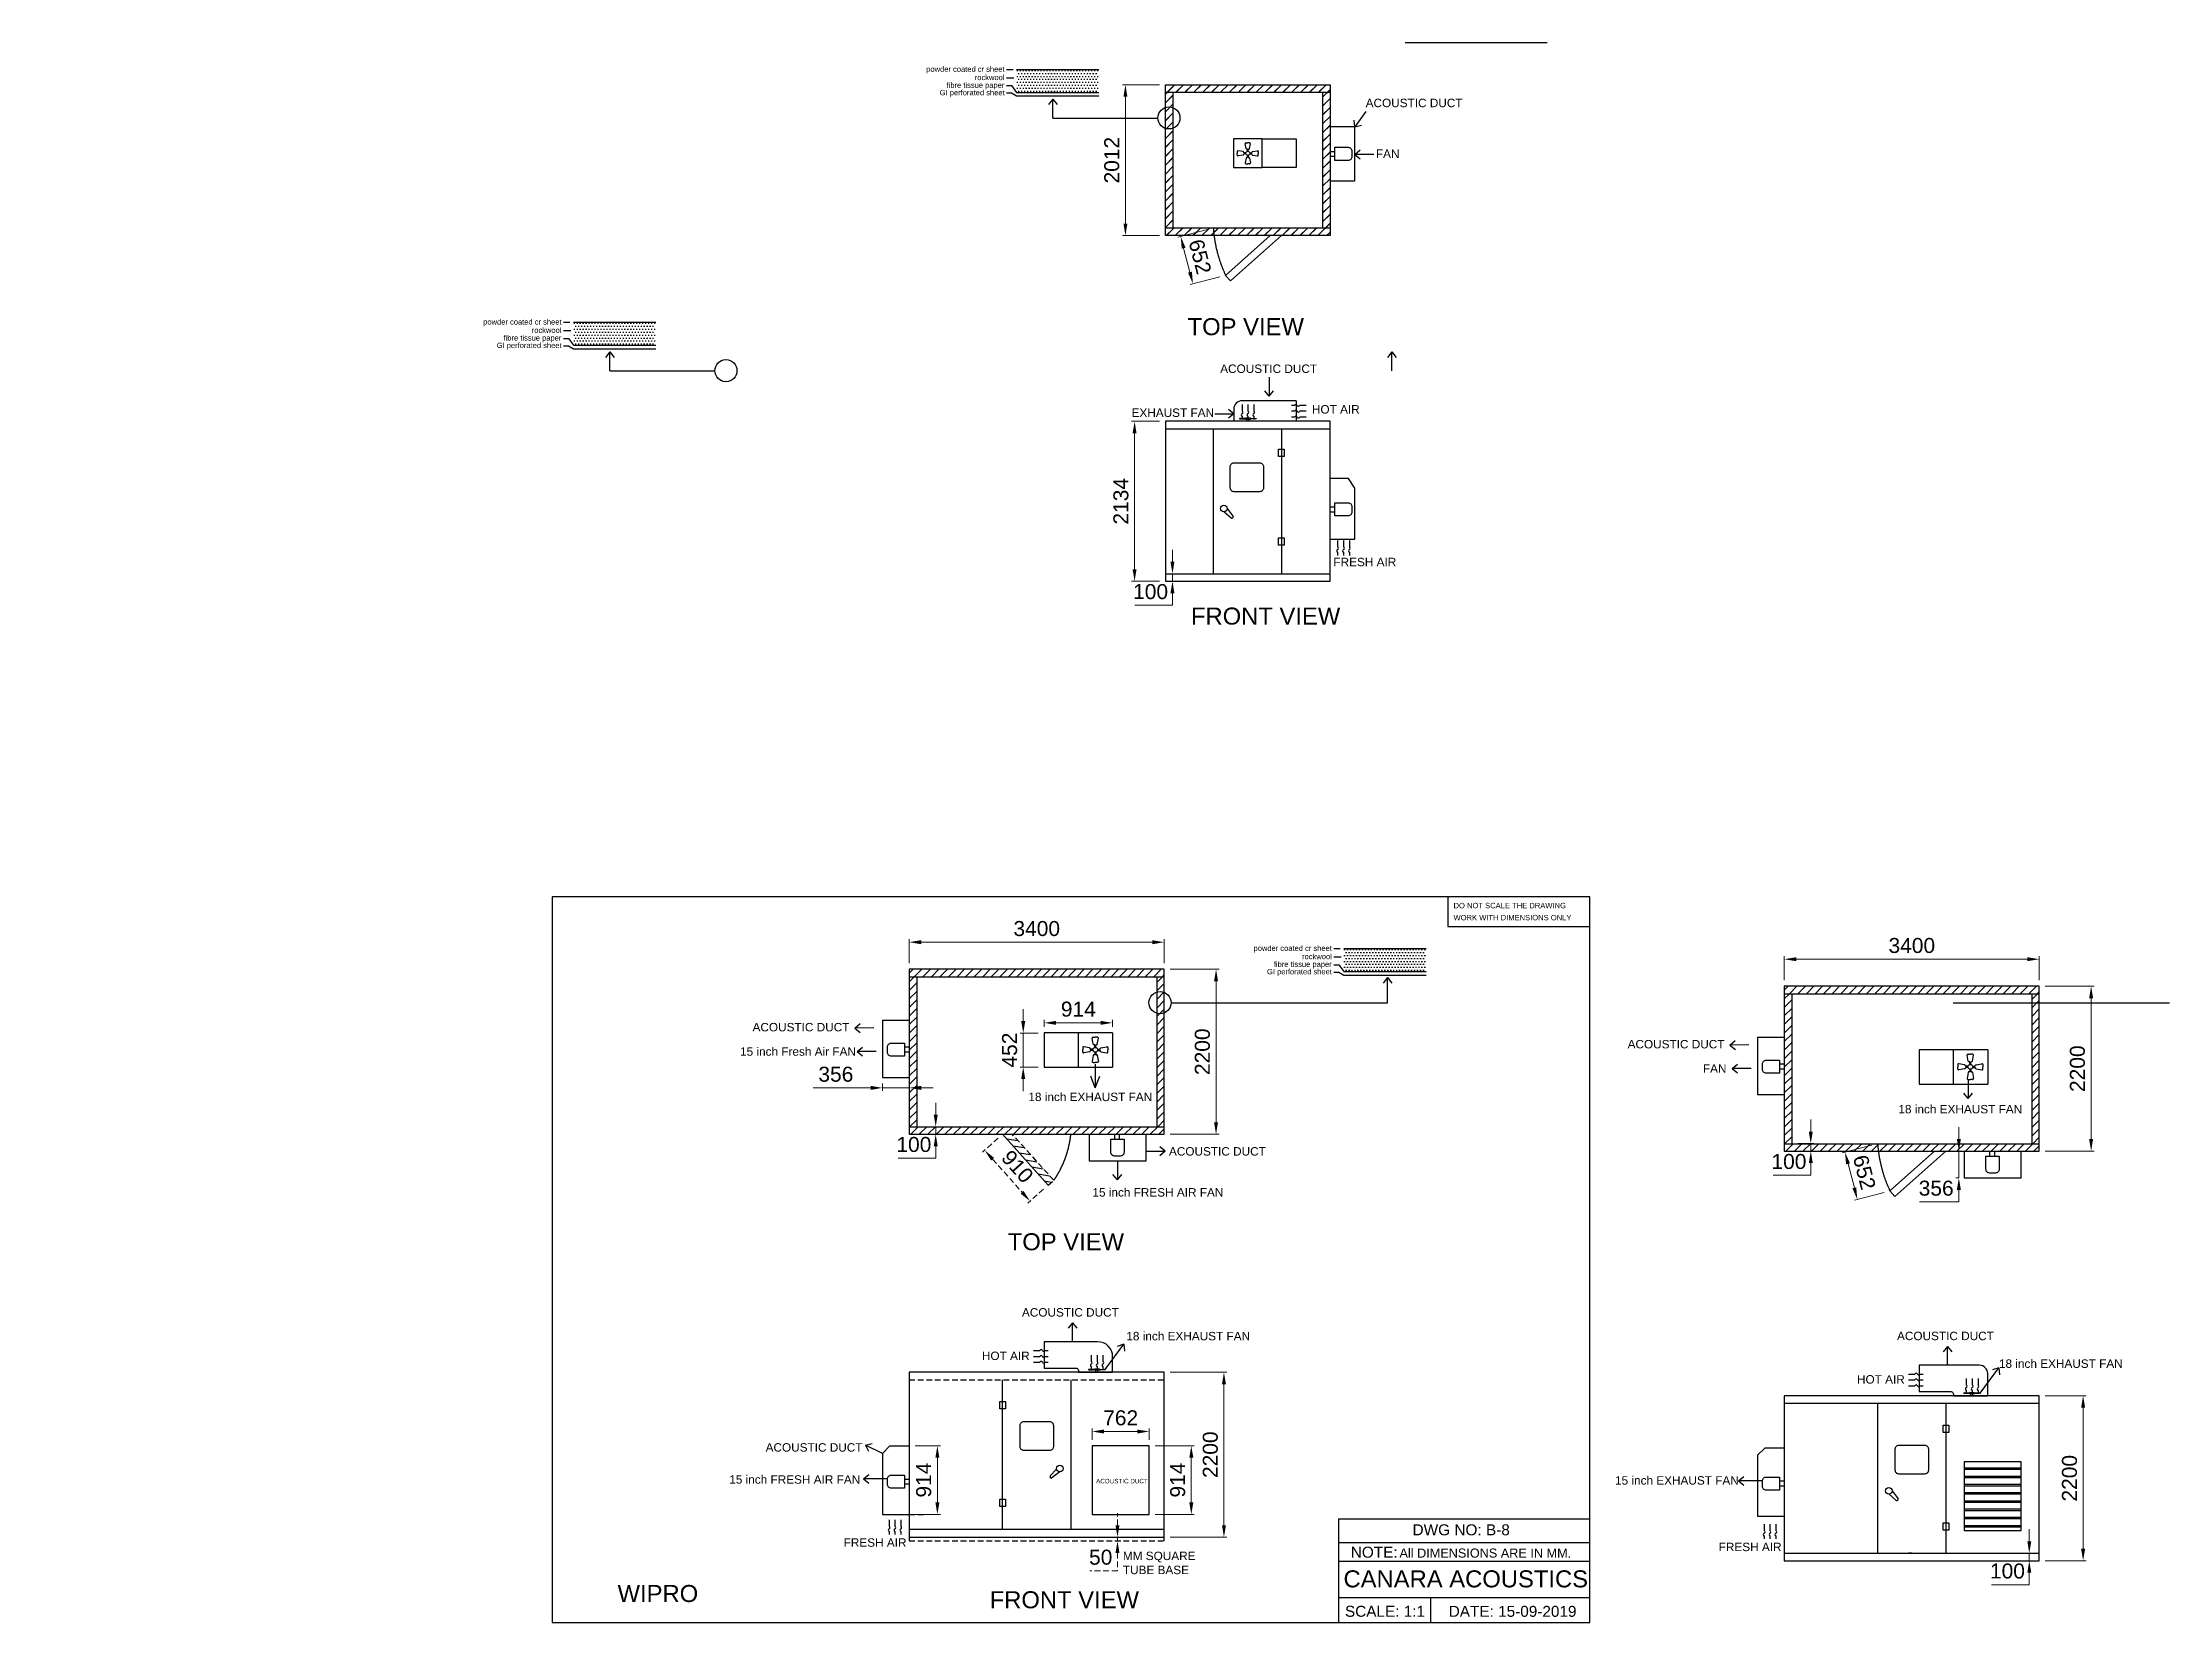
# Model space of a CAD drawing. Header units: millimetres. Extents: x -110 to 28247, y -10640 to 10434.
import ezdxf

# ---------------------------------------------------------------- set-up
doc = ezdxf.new("R2010")
doc.units = ezdxf.units.MM
doc.linetypes.add('DASHEDX2', pattern=[38.1, 25.4, -12.7])
doc.layers.add('M-HVAC-EXHA', color=6, linetype='Continuous')
doc.layers.add('text', color=3, linetype='Continuous')
doc.styles.get("Standard").update_dxf_attribs({"font": 'Arial.ttf'})
doc.dimstyles.new('ISO-25', dxfattribs={"dimscale": 80, "dimtxt": 2.5, "dimasz": 2, "dimexe": 0.5, "dimexo": 1, "dimgap": 1, "dimtad": 3, "dimtoh": 1, "dimdec": 0, "dimdsep": 46, "dimtxsty": 'Standard', "dimcen": 1, "dimclrd": 1, "dimclre": 1, "dimclrt": 5, "dimadec": 5, "dimazin": 0, "dimtfac": 1, "dimtdec": 0, "dimtmove": 0, "dimatfit": 3, "dimfxl": 1, "dimlwd": 0, "dimlwe": 0, "dimarcsym": 0})
pattern_1 = [(45, (-11666.84, 226.825), (-57.02463, 57.02463), [])]

msp = doc.modelspace()

# ---------------------------------------------------------------- texts
at = {"color": 8}
for s, height, p in [('powder coated cr sheet', 71.948, (11671.9, 10043.1)), ('rockwool', 71.95, (12319, 9932.4)), ('GI perforated sheet', 71.948, (11851.3, 9730.3)), ('fibre tissue paper', 71.948, (11943.1, 9829.5)), ('powder coated cr sheet', 71.948, (5765.2, 6671.9)), ('fibre tissue paper', 71.948, (6036.4, 6458.4)), ('rockwool', 71.95, (6412.3, 6561.2)), ('GI perforated sheet', 71.948, (5944.6, 6359.2)), ('powder coated cr sheet', 71.948, (16035.5, -1681.9)), ('GI perforated sheet', 71.948, (16214.9, -1994.6)), ('fibre tissue paper', 71.948, (16306.7, -1895.4)), ('rockwool', 71.95, (16682.6, -1792.6))]:
    msp.add_text(s, height=height, dxfattribs=at).set_placement(p)
for s, height, p in [('ACOUSTIC DUCT', 112.45, (17530.7, 9571.8)), ('FAN', 112.45, (17667.2, 8894.9)), ('TOP VIEW', 227.08, (15156.6, 6530.6)), ('ACOUSTIC DUCT', 112.45, (15591.4, 6026.9)), ('EXHAUST FAN', 112.45, (14409.8, 5440.2)), ('HOT AIR', 112.45, (16814.1, 5485)), ('FRESH AIR', 112.45, (17100.8, 3449.2)), ('FRONT VIEW', 227.08, (15201.5, 2670.3)), ('ACOUSTIC DUCT', 112.45, (9356.3, -2755.4)), ('15 inch Fresh Air FAN', 112.45, (9189.7, -3080.3)), ('ACOUSTIC DUCT', 112.45, (21023.1, -2982.3)), ('FAN', 112.45, (22026.7, -3307.1)), ('18 inch EXHAUST FAN', 112.45, (13033.9, -3685.3)), ('18 inch EXHAUST FAN', 112.45, (24633.5, -3849.1)), ('ACOUSTIC DUCT', 112.45, (14908.1, -4412)), ('15 inch FRESH AIR FAN', 112.45, (13887.4, -4959)), ('TOP VIEW', 227.08, (12758.7, -5674.9)), ('ACOUSTIC DUCT', 112.45, (12948.1, -6559.6)), ('18 inch EXHAUST FAN', 112.45, (14339.8, -6876.1)), ('ACOUSTIC DUCT', 112.45, (24614.9, -6873.9)), ('HOT AIR', 112.45, (12414.3, -7139.1)), ('HOT AIR', 112.45, (24081.1, -7453.4)), ('18 inch EXHAUST FAN', 112.45, (25974, -7243.3)), ('ACOUSTIC DUCT', 112.45, (9530.7, -8361)), ('15 inch FRESH AIR FAN', 112.45, (9045.7, -8788.7)), ('ACOUSTIC DUCT', 60, (13936.7, -8783.8)), ('15 inch EXHAUST FAN', 112.45, (20855.4, -8801)), ('DWG NO: B-8', 146.655, (18155.6, -9477.1)), ('FRESH AIR', 112.45, (10570.8, -9629.7)), ('NOTE:', 146.66, (17331.6, -9775.1)), ('FRESH AIR', 112.45, (22237.7, -9688.2)), ('All DIMENSIONS ARE IN MM.', 120.879, (17981.5, -9774.2)), ('WIPRO', 227.08, (7556.9, -10366.4)), ('CANARA ACOUSTICS', 227.079, (17235.1, -10171.4)), ('FRONT VIEW', 227.08, (12517.6, -10450.1)), ('SCALE: 1:1', 146.19, (17254.9, -10563.4)), ('DATE: 15-09-2019', 146.186, (18638.5, -10564.1))]:
    msp.add_text(s, height=height).set_placement(p)
at = {"linetype": 'DASHEDX2', "insert": (14293.6, -9695), "char_height": 112.45, "width": 1254.714, "attachment_point": 1}
msp.add_mtext('MM SQUARE TUBE BASE', dxfattribs=at)
at = {"layer": 'text', "color": 5}
for s, p in [('DO NOT SCALE THE DRAWING', (18702.1, -1113.5)), ('WORK WITH DIMENSIONS ONLY', (18702.1, -1274.2))]:
    msp.add_text(s, height=72.34, dxfattribs=at).set_placement(p)

# ---------------------------------------------------------------- blocks, each defined once
blk = doc.blocks.new('Return Air -1')
for p, q in [((128, 0), (0, 0)), ((613, 0), (348, 0))]:
    blk.add_line(p, q)
blk.add_lwpolyline([(613, 0, 0, 98.8, 0), (391, 0, 0, 0, 0), (388, 0, 0, 0, 0)], format="xyseb")
for centre, start, end in [((183, -22), 21.98003, 158.01997), ((293, 22), 201.98003, 338.01997)]:
    blk.add_arc(centre, 59.1, start, end)
blk = doc.blocks.new('*D34')
at = {"color": 1, "lineweight": 0, "transparency": 16777216}
for p, q in [((24279, -4274), (23883, -4377)), ((24046, -4843), (23962, -4521)), ((24444, -4904), (24047, -5008))]:
    blk.add_line(p, q, dxfattribs=at)
at = {"color": 1, "transparency": 16777216}
for points in [[(23988, -4515), (23936, -4528), (23922, -4367)], [(24071, -4836), (24020, -4849), (24086, -4997)]]:
    blk.add_solid(points, dxfattribs=at)
at = {"layer": 'Defpoints', "color": 0, "transparency": 16777216}
for p in [(24357, -4253), (23922, -4367), (24521, -4884)]:
    blk.add_point(p, dxfattribs=at)
at = {"color": 5, "transparency": 16777216, "insert": (24179, -4636), "char_height": 200, "attachment_point": 5, "rotation": 284.5829}
blk.add_mtext('652', dxfattribs=at)
blk = doc.blocks.new('*D35')
at = {"color": 1, "lineweight": 0, "transparency": 16777216}
for p, q in [((26592, -7616), (27136, -7616)), ((27096, -9656), (27096, -7776)), ((26592, -9816), (27136, -9816))]:
    blk.add_line(p, q, dxfattribs=at)
at = {"color": 1, "transparency": 16777216}
for points in [[(27069, -7776), (27123, -7776), (27096, -7616)], [(27069, -9656), (27123, -9656), (27096, -9816)]]:
    blk.add_solid(points, dxfattribs=at)
at = {"layer": 'Defpoints', "color": 0, "transparency": 16777216}
for p in [(26512, -7616), (27096, -7616), (26512, -9816)]:
    blk.add_point(p, dxfattribs=at)
at = {"color": 5, "transparency": 16777216, "insert": (26915, -8716), "char_height": 200, "attachment_point": 5, "rotation": 90}
blk.add_mtext('2200', dxfattribs=at)
blk = doc.blocks.new('*D36')
at = {"color": 1, "lineweight": 0, "transparency": 16777216}
for p, q in [((26378, -9556), (26378, -9396)), ((26432, -9716), (26338, -9716)), ((26432, -9816), (26338, -9816)), ((26378, -9716), (26378, -9816)), ((26378, -10136), (25875, -10136)), ((26378, -9976), (26378, -10136))]:
    blk.add_line(p, q, dxfattribs=at)
at = {"color": 1, "transparency": 16777216}
for points in [[(26352, -9556), (26405, -9556), (26378, -9716)], [(26352, -9976), (26405, -9976), (26378, -9816)]]:
    blk.add_solid(points, dxfattribs=at)
at = {"layer": 'Defpoints', "color": 0, "transparency": 16777216}
for p in [(26378, -9816), (26512, -9716), (26512, -9816)]:
    blk.add_point(p, dxfattribs=at)
at = {"color": 5, "transparency": 16777216, "insert": (26087, -9954), "char_height": 200, "attachment_point": 5}
blk.add_mtext('100', dxfattribs=at)
blk = doc.blocks.new('*D37')
at = {"color": 1, "lineweight": 0, "transparency": 16777216}
for p, q in [((26592, -2153), (27243, -2153)), ((27203, -4193), (27203, -2313)), ((26592, -4353), (27243, -4353))]:
    blk.add_line(p, q, dxfattribs=at)
at = {"color": 1, "transparency": 16777216}
for points in [[(27176, -2313), (27229, -2313), (27203, -2153)], [(27176, -4193), (27229, -4193), (27203, -4353)]]:
    blk.add_solid(points, dxfattribs=at)
at = {"layer": 'Defpoints', "color": 0, "transparency": 16777216}
for p in [(26512, -2153), (27203, -2153), (26512, -4353)]:
    blk.add_point(p, dxfattribs=at)
at = {"color": 5, "transparency": 16777216, "insert": (27021, -3253), "char_height": 200, "attachment_point": 5, "rotation": 90}
blk.add_mtext('2200', dxfattribs=at)
blk = doc.blocks.new('*U38')
for p, q in [((-381, 12), (381, 12)), ((381, -12), (-381, -12))]:
    blk.add_line(p, q)
blk = doc.blocks.new('*U39')
at = {"color": 0, "linetype": 'ByBlock', "lineweight": -2, "transparency": 16777216}
for p in [(0, 769), (0, 659), (0, 549), (0, 439), (0, 329), (0, 220), (0, 110), (0, 0)]:
    blk.add_blockref('*U38', p, dxfattribs=at)
blk = doc.blocks.new('*U46')
for p, q in [((-27, -8), (-41, 70)), ((-29, 84), (0, 84)), ((29, 84), (0, 84)), ((27, -8), (41, 70)), ((-7, -18), (-16, -18)), ((-7, -52), (-7, -18)), ((0, -84), (0, -84)), ((0, -84), (0, -84)), ((0, -84), (0, -84)), ((0, -84), (0, -84)), ((0, -84), (0, -84)), ((0, -84), (0, -84)), ((0, -84), (0, -84)), ((0, -84), (0, -84)), ((7, -52), (7, -18)), ((7, -18), (16, -18))]:
    blk.add_line(p, q)
for centre, start, end in [((-29, 72), 90, 189.7231), ((29, 72), 350.2769, 90), ((-16, -6), 189.7231, 270), ((16, -6), 270, 350.2769)]:
    blk.add_arc(centre, 12, start, end)
blk = doc.blocks.new('*U48')
at = {"color": 0, "linetype": 'ByBlock', "lineweight": -2, "transparency": 16777216}
for p, rotation in [((35123, -6548), 90), ((35291, -6548), 270), ((35207, -6632), 180)]:
    blk.add_blockref('*U46', p, dxfattribs=dict(at, rotation=rotation))
blk.add_blockref('*U46', (35207, -6464), dxfattribs=at)
blk = doc.blocks.new('*D54')
at = {"color": 1, "lineweight": 0, "transparency": 16777216}
for p, q in [((23112, -2073), (23112, -1753)), ((23272, -1793), (26352, -1793)), ((26512, -2073), (26512, -1753))]:
    blk.add_line(p, q, dxfattribs=at)
at = {"color": 1, "transparency": 16777216}
for points in [[(23272, -1766), (23272, -1819), (23112, -1793)], [(26352, -1766), (26352, -1819), (26512, -1793)]]:
    blk.add_solid(points, dxfattribs=at)
at = {"layer": 'Defpoints', "color": 0, "transparency": 16777216}
for p in [(26512, -1793), (23112, -2153), (26512, -2153)]:
    blk.add_point(p, dxfattribs=at)
at = {"color": 5, "transparency": 16777216, "insert": (24812, -1611), "char_height": 200, "attachment_point": 5}
blk.add_mtext('3400', dxfattribs=at)
blk = doc.blocks.new('*D64')
at = {"color": 1, "lineweight": 0, "transparency": 16777216}
for p, q in [((23465, -4093), (23465, -3933)), ((23292, -4253), (23505, -4253)), ((23465, -4253), (23465, -4353)), ((23292, -4353), (23505, -4353)), ((23465, -4513), (23465, -4673)), ((23465, -4673), (22962, -4673))]:
    blk.add_line(p, q, dxfattribs=at)
at = {"color": 1, "transparency": 16777216}
for points in [[(23439, -4093), (23492, -4093), (23465, -4253)], [(23439, -4513), (23492, -4513), (23465, -4353)]]:
    blk.add_solid(points, dxfattribs=at)
at = {"layer": 'Defpoints', "color": 0, "transparency": 16777216}
for p in [(23212, -4253), (23212, -4353), (23465, -4353)]:
    blk.add_point(p, dxfattribs=at)
at = {"color": 5, "transparency": 16777216, "insert": (23174, -4492), "char_height": 200, "attachment_point": 5}
blk.add_mtext('100', dxfattribs=at)
blk = doc.blocks.new('*D67')
at = {"color": 1, "lineweight": 0, "transparency": 16777216}
for p, q in [((25439, -4193), (25439, -4033)), ((25430, -4353), (25399, -4353)), ((25439, -4353), (25439, -4709)), ((25430, -4709), (25399, -4709)), ((25439, -5029), (24915, -5029)), ((25439, -4869), (25439, -5029))]:
    blk.add_line(p, q, dxfattribs=at)
at = {"color": 1, "transparency": 16777216}
for points in [[(25413, -4193), (25466, -4193), (25439, -4353)], [(25413, -4869), (25466, -4869), (25439, -4709)]]:
    blk.add_solid(points, dxfattribs=at)
at = {"layer": 'Defpoints', "color": 0, "transparency": 16777216}
for p in [(25510, -4353), (25439, -4709), (25510, -4709)]:
    blk.add_point(p, dxfattribs=at)
at = {"color": 5, "transparency": 16777216, "insert": (25137, -4848), "char_height": 200, "attachment_point": 5}
blk.add_mtext('356', dxfattribs=at)
blk = doc.blocks.new('*U76')
for p, q in [((-23, -7), (-34, 58)), ((-24, 70), (0, 70)), ((24, 70), (0, 70)), ((23, -7), (34, 58)), ((-6, -15), (-13, -15)), ((-6, -43), (-6, -15)), ((0, -70), (0, -70)), ((0, -70), (0, -70)), ((0, -70), (0, -70)), ((0, -70), (0, -70)), ((0, -70), (0, -70)), ((0, -70), (0, -70)), ((0, -70), (0, -70)), ((0, -70), (0, -70)), ((6, -43), (6, -15)), ((6, -15), (13, -15))]:
    blk.add_line(p, q)
for centre, start, end in [((-24, 60), 90, 189.7231), ((24, 60), 350.2769, 90), ((-13, -5), 189.7231, 270), ((13, -5), 270, 350.2769)]:
    blk.add_arc(centre, 10, start, end)
blk = doc.blocks.new('*U78')
at = {"color": 0, "linetype": 'ByBlock', "lineweight": -2, "transparency": 16777216}
blk.add_blockref('*U76', (29339, -5387), dxfattribs=at)
for p, rotation in [((29269, -5457), 90), ((29339, -5527), 180), ((29409, -5457), 270)]:
    blk.add_blockref('*U76', p, dxfattribs=dict(at, rotation=rotation))
blk = doc.blocks.new('*D80')
at = {"color": 1, "lineweight": 0, "transparency": 16777216}
for p, q in [((14781, 5382), (14410, 5382)), ((14450, 3408), (14450, 5222)), ((14781, 3248), (14410, 3248))]:
    blk.add_line(p, q, dxfattribs=at)
at = {"color": 1, "transparency": 16777216}
for points in [[(14423, 5222), (14476, 5222), (14450, 5382)], [(14423, 3408), (14476, 3408), (14450, 3248)]]:
    blk.add_solid(points, dxfattribs=at)
at = {"layer": 'Defpoints', "color": 0, "transparency": 16777216}
for p in [(14450, 5382), (14861, 5382), (14861, 3248)]:
    blk.add_point(p, dxfattribs=at)
at = {"color": 5, "transparency": 16777216, "insert": (14268, 4315), "char_height": 200, "attachment_point": 5, "rotation": 90}
blk.add_mtext('2134', dxfattribs=at)
blk = doc.blocks.new('*D81')
at = {"color": 1, "lineweight": 0, "transparency": 16777216}
for p, q in [((14955, 3508), (14955, 3668)), ((14984, 3248), (14915, 3248)), ((14941, 3348), (14995, 3348)), ((14955, 3348), (14955, 3248)), ((14955, 2928), (14452, 2928)), ((14955, 3088), (14955, 2928))]:
    blk.add_line(p, q, dxfattribs=at)
at = {"color": 1, "transparency": 16777216}
for points in [[(14928, 3508), (14981, 3508), (14955, 3348)], [(14928, 3088), (14981, 3088), (14955, 3248)]]:
    blk.add_solid(points, dxfattribs=at)
at = {"layer": 'Defpoints', "color": 0, "transparency": 16777216}
for p in [(14861, 3348), (14955, 3248), (15064, 3248)]:
    blk.add_point(p, dxfattribs=at)
at = {"color": 5, "transparency": 16777216, "insert": (14663, 3109), "char_height": 200, "attachment_point": 5}
blk.add_mtext('100', dxfattribs=at)
blk = doc.blocks.new('*D82')
at = {"color": 1, "lineweight": 0, "transparency": 16777216}
for p, q in [((14781, 9871), (14288, 9871)), ((14328, 8019), (14328, 9711)), ((14781, 7859), (14288, 7859))]:
    blk.add_line(p, q, dxfattribs=at)
at = {"color": 1, "transparency": 16777216}
for points in [[(14301, 9711), (14354, 9711), (14328, 9871)], [(14301, 8019), (14354, 8019), (14328, 7859)]]:
    blk.add_solid(points, dxfattribs=at)
at = {"layer": 'Defpoints', "color": 0, "transparency": 16777216}
for p in [(14328, 9871), (14861, 9871), (14861, 7859)]:
    blk.add_point(p, dxfattribs=at)
at = {"color": 5, "transparency": 16777216, "insert": (14146, 8865), "char_height": 200, "attachment_point": 5, "rotation": 90}
blk.add_mtext('2012', dxfattribs=at)
blk = doc.blocks.new('*D79')
at = {"color": 1, "lineweight": 0, "transparency": 16777216}
for p, q in [((15422, 7939), (15025, 7836)), ((15188, 7370), (15104, 7691)), ((15586, 7309), (15189, 7205))]:
    blk.add_line(p, q, dxfattribs=at)
at = {"color": 1, "transparency": 16777216}
for points in [[(15130, 7698), (15079, 7685), (15064, 7846)], [(15214, 7377), (15162, 7364), (15228, 7215)]]:
    blk.add_solid(points, dxfattribs=at)
at = {"layer": 'Defpoints', "color": 0, "transparency": 16777216}
for p in [(15499, 7959), (15064, 7846), (15663, 7329)]:
    blk.add_point(p, dxfattribs=at)
at = {"color": 5, "transparency": 16777216, "insert": (15322, 7577), "char_height": 200, "attachment_point": 5, "rotation": 284.5829}
blk.add_mtext('652', dxfattribs=at)
blk = doc.blocks.new('*D105')
at = {"color": 1, "lineweight": 0, "transparency": 16777216}
for p, q in [((14925, -7302), (15681, -7302)), ((15641, -9342), (15641, -7462)), ((14925, -9502), (15681, -9502))]:
    blk.add_line(p, q, dxfattribs=at)
at = {"color": 1, "transparency": 16777216}
for points in [[(15615, -7462), (15668, -7462), (15641, -7302)], [(15615, -9342), (15668, -9342), (15641, -9502)]]:
    blk.add_solid(points, dxfattribs=at)
at = {"layer": 'Defpoints', "color": 0, "transparency": 16777216}
for p in [(14845, -7302), (15641, -7302), (14845, -9502)]:
    blk.add_point(p, dxfattribs=at)
at = {"color": 5, "transparency": 16777216, "insert": (15460, -8402), "char_height": 200, "attachment_point": 5, "rotation": 90}
blk.add_mtext('2200', dxfattribs=at)
blk = doc.blocks.new('*D107')
at = {"color": 1, "lineweight": 0, "transparency": 16777216}
for p, q in [((14925, -1927), (15576, -1927)), ((15536, -3967), (15536, -2087)), ((14925, -4127), (15576, -4127))]:
    blk.add_line(p, q, dxfattribs=at)
at = {"color": 1, "transparency": 16777216}
for points in [[(15509, -2087), (15562, -2087), (15536, -1927)], [(15509, -3967), (15562, -3967), (15536, -4127)]]:
    blk.add_solid(points, dxfattribs=at)
at = {"layer": 'Defpoints', "color": 0, "transparency": 16777216}
for p in [(14845, -1927), (15536, -1927), (14845, -4127)]:
    blk.add_point(p, dxfattribs=at)
at = {"color": 5, "transparency": 16777216, "insert": (15354, -3027), "char_height": 200, "attachment_point": 5, "rotation": 90}
blk.add_mtext('2200', dxfattribs=at)
blk = doc.blocks.new('*U99')
for p, q in [((-27, -8), (-41, 70)), ((-29, 84), (0, 84)), ((29, 84), (0, 84)), ((27, -8), (41, 70)), ((-7, -18), (-16, -18)), ((-7, -52), (-7, -18)), ((0, -84), (0, -84)), ((0, -84), (0, -84)), ((0, -84), (0, -84)), ((0, -84), (0, -84)), ((0, -84), (0, -84)), ((0, -84), (0, -84)), ((0, -84), (0, -84)), ((0, -84), (0, -84)), ((7, -52), (7, -18)), ((7, -18), (16, -18))]:
    blk.add_line(p, q)
for centre, start, end in [((-29, 72), 90, 189.7231), ((29, 72), 350.2769, 90), ((-16, -6), 189.7231, 270), ((16, -6), 270, 350.2769)]:
    blk.add_arc(centre, 12, start, end)
blk = doc.blocks.new('*U100')
at = {"color": 0, "linetype": 'ByBlock', "lineweight": -2, "transparency": 16777216}
for p, rotation in [((35123, -6548), 90), ((35291, -6548), 270), ((35207, -6632), 180)]:
    blk.add_blockref('*U99', p, dxfattribs=dict(at, rotation=rotation))
blk.add_blockref('*U99', (35207, -6464), dxfattribs=at)
blk = doc.blocks.new('*D101')
at = {"color": 1, "lineweight": 0, "transparency": 16777216}
for p, q in [((11445, -1847), (11445, -1526)), ((11605, -1566), (14685, -1566)), ((14845, -1847), (14845, -1526))]:
    blk.add_line(p, q, dxfattribs=at)
at = {"color": 1, "transparency": 16777216}
for points in [[(11605, -1539), (11605, -1593), (11445, -1566)], [(14685, -1539), (14685, -1593), (14845, -1566)]]:
    blk.add_solid(points, dxfattribs=at)
at = {"layer": 'Defpoints', "color": 0, "transparency": 16777216}
for p in [(14845, -1566), (11445, -1927), (14845, -1927)]:
    blk.add_point(p, dxfattribs=at)
at = {"color": 5, "transparency": 16777216, "insert": (13145, -1385), "char_height": 200, "attachment_point": 5}
blk.add_mtext('3400', dxfattribs=at)
blk = doc.blocks.new('*D102')
at = {"color": 1, "lineweight": 0, "transparency": 16777216}
for p, q in [((11798, -3867), (11798, -3707)), ((11625, -4027), (11838, -4027)), ((11625, -4127), (11838, -4127)), ((11798, -4027), (11798, -4127)), ((11798, -4447), (11296, -4447)), ((11798, -4287), (11798, -4447))]:
    blk.add_line(p, q, dxfattribs=at)
at = {"color": 1, "transparency": 16777216}
for points in [[(11772, -3867), (11825, -3867), (11798, -4027)], [(11772, -4287), (11825, -4287), (11798, -4127)]]:
    blk.add_solid(points, dxfattribs=at)
at = {"layer": 'Defpoints', "color": 0, "transparency": 16777216}
for p in [(11545, -4027), (11545, -4127), (11798, -4127)]:
    blk.add_point(p, dxfattribs=at)
at = {"color": 5, "transparency": 16777216, "insert": (11507, -4265), "char_height": 200, "attachment_point": 5}
blk.add_mtext('100', dxfattribs=at)
blk = doc.blocks.new('*D114')
at = {"color": 1, "lineweight": 0, "transparency": 16777216}
for p, q in [((13243, -2694), (13243, -2602)), ((13403, -2642), (13997, -2642)), ((14157, -2694), (14157, -2602))]:
    blk.add_line(p, q, dxfattribs=at)
at = {"color": 1, "transparency": 16777216}
for points in [[(13403, -2615), (13403, -2668), (13243, -2642)], [(13997, -2615), (13997, -2668), (14157, -2642)]]:
    blk.add_solid(points, dxfattribs=at)
at = {"layer": 'Defpoints', "color": 0, "transparency": 16777216}
for p in [(13243, -2774), (14157, -2642), (14157, -2774)]:
    blk.add_point(p, dxfattribs=at)
at = {"color": 5, "transparency": 16777216, "insert": (13700, -2460), "char_height": 200, "attachment_point": 5}
blk.add_mtext('914', dxfattribs=at)
blk = doc.blocks.new('*D118')
at = {"color": 1, "lineweight": 0, "transparency": 16777216}
for p, q in [((13883, -8203), (13883, -8052)), ((14043, -8092), (14485, -8092)), ((14645, -8203), (14645, -8052))]:
    blk.add_line(p, q, dxfattribs=at)
at = {"color": 1, "transparency": 16777216}
for points in [[(14043, -8066), (14043, -8119), (13883, -8092)], [(14485, -8066), (14485, -8119), (14645, -8092)]]:
    blk.add_solid(points, dxfattribs=at)
at = {"layer": 'Defpoints', "color": 0, "transparency": 16777216}
for p in [(14645, -8092), (13883, -8283), (14645, -8283)]:
    blk.add_point(p, dxfattribs=at)
at = {"color": 5, "transparency": 16777216, "insert": (14264, -7911), "char_height": 200, "attachment_point": 5}
blk.add_mtext('762', dxfattribs=at)
blk = doc.blocks.new('*D119')
at = {"color": 1, "lineweight": 0, "transparency": 16777216}
for p, q in [((14725, -8283), (15246, -8283)), ((15206, -9038), (15206, -8443)), ((14725, -9198), (15246, -9198))]:
    blk.add_line(p, q, dxfattribs=at)
at = {"color": 1, "transparency": 16777216}
for points in [[(15179, -8443), (15233, -8443), (15206, -8283)], [(15179, -9038), (15233, -9038), (15206, -9198)]]:
    blk.add_solid(points, dxfattribs=at)
at = {"layer": 'Defpoints', "color": 0, "transparency": 16777216}
for p in [(14645, -8283), (15206, -8283), (14645, -9198)]:
    blk.add_point(p, dxfattribs=at)
at = {"color": 5, "transparency": 16777216, "insert": (15025, -8740), "char_height": 200, "attachment_point": 5, "rotation": 90}
blk.add_mtext('914', dxfattribs=at)
blk = doc.blocks.new('*D124')
at = {"color": 1, "lineweight": 0, "transparency": 16777216}
for p, q in [((10929, -3509), (10165, -3509)), ((11089, -3449), (11089, -3549)), ((11445, -3509), (11089, -3509)), ((11445, -3449), (11445, -3549)), ((11605, -3509), (11765, -3509))]:
    blk.add_line(p, q, dxfattribs=at)
at = {"color": 1, "transparency": 16777216}
for points in [[(10929, -3482), (10929, -3536), (11089, -3509)], [(11605, -3482), (11605, -3536), (11445, -3509)]]:
    blk.add_solid(points, dxfattribs=at)
at = {"layer": 'Defpoints', "color": 0, "transparency": 16777216}
for p in [(11089, -3369), (11445, -3369), (11089, -3509)]:
    blk.add_point(p, dxfattribs=at)
at = {"color": 5, "transparency": 16777216, "insert": (10467, -3328), "char_height": 200, "attachment_point": 5}
blk.add_mtext('356', dxfattribs=at)
blk = doc.blocks.new('*D125')
at = {"color": 1, "lineweight": 0, "transparency": 16777216}
for p, q in [((11525, -8283), (11860, -8283)), ((11820, -9038), (11820, -8443)), ((11525, -9198), (11860, -9198))]:
    blk.add_line(p, q, dxfattribs=at)
at = {"color": 1, "transparency": 16777216}
for points in [[(11794, -8443), (11847, -8443), (11820, -8283)], [(11794, -9038), (11847, -9038), (11820, -9198)]]:
    blk.add_solid(points, dxfattribs=at)
at = {"layer": 'Defpoints', "color": 0, "transparency": 16777216}
for p in [(11445, -8283), (11820, -8283), (11445, -9198)]:
    blk.add_point(p, dxfattribs=at)
at = {"color": 5, "transparency": 16777216, "insert": (11639, -8740), "char_height": 200, "attachment_point": 5, "rotation": 90}
blk.add_mtext('914', dxfattribs=at)
blk = doc.blocks.new('*D131')
at = {"color": 1, "lineweight": 0, "transparency": 16777216}
for p, q in [((12965, -2619), (12965, -2459)), ((13164, -2779), (12925, -2779)), ((12965, -3231), (12965, -2779)), ((13164, -3231), (12925, -3231)), ((12965, -3391), (12965, -3551))]:
    blk.add_line(p, q, dxfattribs=at)
at = {"color": 1, "transparency": 16777216}
for points in [[(12938, -2619), (12992, -2619), (12965, -2779)], [(12938, -3391), (12992, -3391), (12965, -3231)]]:
    blk.add_solid(points, dxfattribs=at)
at = {"layer": 'Defpoints', "color": 0, "transparency": 16777216}
for p in [(12965, -2779), (13244, -2779), (13244, -3231)]:
    blk.add_point(p, dxfattribs=at)
at = {"color": 5, "transparency": 16777216, "insert": (12784, -3005), "char_height": 200, "attachment_point": 5, "rotation": 90}
blk.add_mtext('452', dxfattribs=at)
blk = doc.blocks.new('*D139')
at = {"color": 1, "linetype": 'DASHEDX2', "lineweight": 0, "ltscale": 3, "transparency": 16777216}
for p, q in [((12630, -4180), (12420, -4367)), ((12557, -4460), (12949, -4900)), ((13236, -4859), (13026, -5046))]:
    blk.add_line(p, q, dxfattribs=at)
at = {"color": 1, "linetype": 'DASHEDX2', "ltscale": 3, "transparency": 16777216}
for points in [[(12576, -4442), (12537, -4478), (12450, -4340)], [(12969, -4883), (12929, -4918), (13056, -5020)]]:
    blk.add_solid(points, dxfattribs=at)
at = {"layer": 'Defpoints', "color": 0, "linetype": 'DASHEDX2', "ltscale": 3, "transparency": 16777216}
for p in [(12690, -4127), (13295, -4806), (13056, -5020)]:
    blk.add_point(p, dxfattribs=at)
at = {"color": 5, "linetype": 'DASHEDX2', "ltscale": 3, "transparency": 16777216, "insert": (12888, -4559), "char_height": 200, "attachment_point": 5, "rotation": 311.708}
blk.add_mtext('910', dxfattribs=at)
blk = doc.blocks.new('*D140')
at = {"color": 1, "linetype": 'DASHEDX2', "lineweight": 0, "ltscale": 3, "transparency": 16777216}
for p, q in [((14222, -9342), (14222, -9182)), ((14222, -9502), (14222, -9552)), ((14258, -9502), (14262, -9502)), ((14258, -9552), (14262, -9552)), ((14222, -9712), (14222, -9952)), ((14222, -9952), (13855, -9952))]:
    blk.add_line(p, q, dxfattribs=at)
at = {"color": 1, "linetype": 'DASHEDX2', "ltscale": 3, "transparency": 16777216}
for points in [[(14195, -9342), (14248, -9342), (14222, -9502)], [(14195, -9712), (14248, -9712), (14222, -9552)]]:
    blk.add_solid(points, dxfattribs=at)
at = {"layer": 'Defpoints', "color": 0, "linetype": 'DASHEDX2', "ltscale": 3, "transparency": 16777216}
for p in [(14178, -9502), (14178, -9552), (14222, -9502)]:
    blk.add_point(p, dxfattribs=at)
at = {"color": 5, "linetype": 'DASHEDX2', "ltscale": 3, "transparency": 16777216, "insert": (13998, -9770), "char_height": 200, "attachment_point": 5}
blk.add_mtext('50 ', dxfattribs=at)

# ---------------------------------------------------------------- dimensions: what is measured, and where the dimension line sits
for base, p1, p2, picture, middle in [((14327.8, 9871.4), (14860.6, 7859.4), (14860.6, 9871.4), '*D82', (14146.4, 8865.4)), ((14449.8, 5382.1), (14860.6, 3248.1), (14860.6, 5382.1), '*D80', (14268.5, 4315.1)), ((14954.5, 3248.1), (14860.6, 3348.1), (15064, 3248.1), '*D81', (14663.1, 3109.5)), ((15535.7, -1926.6), (14845, -4126.6), (14845, -1926.6), '*D107', (15354.3, -3026.6)), ((27202.5, -2153.5), (26511.9, -4353.5), (26511.9, -2153.5), '*D37', (27021.2, -3253.5)), ((11798.5, -4126.6), (11545, -4026.6), (11545, -4126.6), '*D102', (11507, -4265.3)), ((23465.3, -4353.5), (23211.9, -4253.5), (23211.9, -4353.5), '*D64', (23173.9, -4492.1)), ((25439.4, -4709.1), (25509.9, -4353.5), (25509.9, -4709.1), '*D67', (25137, -4847.7)), ((15641.2, -7301.6), (14845, -9501.6), (14845, -7301.6), '*D105', (15459.9, -8401.6)), ((27096, -7615.9), (26511.9, -9815.9), (26511.9, -7615.9), '*D35', (26914.6, -8715.9)), ((15206.1, -8283.2), (14645, -9197.6), (14645, -8283.2), '*D119', (15024.7, -8740.4)), ((26378.3, -9815.9), (26511.9, -9715.9), (26511.9, -9815.9), '*D36', (26086.8, -9954.5))]:
    dim = msp.add_linear_dim(base=base, p1=p1, p2=p2, angle=90, dimstyle='ISO-25')
    dim.commit()
    dim.dimension.update_dxf_attribs({"geometry": picture, "text_midpoint": middle})
for p1, p2, distance, picture, middle in [((15663.2, 7328.6), (15499.1, 7959.4), 449.5, '*D79', (15321.7, 7576.5)), ((13242.8, -2773.5), (14157.2, -2773.5), 131.7, '*D114', (13700, -2460.4)), ((24521, -4884.3), (24356.9, -4253.5), 449.5, '*D34', (24179.4, -4636.4)), ((11445, -9197.6), (11445, -8283.2), -375.2, '*D125', (11638.8, -8740.4))]:
    dim = msp.add_aligned_dim(p1=p1, p2=p2, distance=distance, dimstyle='ISO-25')
    dim.commit()
    dim.dimension.update_dxf_attribs({"geometry": picture, "text_midpoint": middle})
for base, p1, p2, picture, middle in [((14845, -1565.9), (11445, -1926.6), (14845, -1926.6), '*D101', (13145, -1384.5)), ((26511.9, -1792.7), (23111.9, -2153.5), (26511.9, -2153.5), '*D54', (24811.9, -1611.4)), ((11089.4, -3509.1), (11445, -3369.1), (11089.4, -3369.1), '*D124', (10467, -3327.7)), ((14645, -8092.3), (13883, -8283.2), (14645, -8283.2), '*D118', (14264, -7911))]:
    dim = msp.add_linear_dim(base=base, p1=p1, p2=p2, dimstyle='ISO-25')
    dim.commit()
    dim.dimension.update_dxf_attribs({"geometry": picture, "text_midpoint": middle})
dim = msp.add_linear_dim(base=(12964.9, -2779), p1=(13243.8, -3230.7), p2=(13243.8, -2779), angle=90, dimstyle='ISO-25')
dim.commit()
dim.dimension.update_dxf_attribs({"geometry": '*D131', "text_midpoint": (12964.9, -3004.9), "dimtype": 161})
at = {"linetype": 'DASHEDX2', "ltscale": 3}
dim = msp.add_aligned_dim(p1=(12690, -4126.6), p2=(13295.5, -4806), distance=-321.3, dimstyle='ISO-25', dxfattribs=at)
dim.commit()
dim.dimension.update_dxf_attribs({"geometry": '*D139', "text_midpoint": (12888.2, -4559.5)})
dim = msp.add_linear_dim(base=(14221.6, -9501.6), p1=(14177.5, -9551.6), p2=(14177.5, -9501.6), angle=90, text='50 ', dimstyle='ISO-25', dxfattribs=at)
dim.commit()
dim.dimension.update_dxf_attribs({"geometry": '*D140', "text_midpoint": (13998.4, -9951.6), "dimtype": 160})

# ---------------------------------------------------------------- hatches: boundary and pattern name
h = msp.add_hatch()
h.set_pattern_fill('DOTS', color=256, scale=25, style=0)
h.set_pattern_definition([(0, (10821.87, 8713.003), (19.84375, 39.6875), [0, -39.6875])])
h.paths.add_polyline_path([(12874.2, 9769.3), (13974.2, 9769.3), (13974.2, 10073.8), (12874.2, 10073.8)])
at = {"true_color": 0x939598}
h = msp.add_hatch(dxfattribs=at)
h.set_pattern_fill('JIS_LC_20', color=252, scale=4.2)
h.set_pattern_definition([(45, (-11309.07, 13990.67), (-59.39697, 59.39697), []), (45, (-11307.39, 13990.67), (-59.39697, 59.39697), [])])
h.paths.add_polyline_path([(17055.6, 9771.4), (17055.6, 9871.4), (14860.6, 9871.4), (14860.6, 9771.4), (14960.6, 9771.4)])
h.paths.add_polyline_path([(17055.6, 9771.4), (16955.6, 9771.4), (16955.6, 7959.4), (17055.6, 7959.4)])
h.paths.add_polyline_path([(17055.6, 7859.4), (17055.6, 7959.4), (14860.6, 7959.4), (14860.6, 7859.4)])
h.paths.add_polyline_path([(14860.6, 7959.4), (14960.6, 7959.4), (14960.6, 9771.4), (14860.6, 9771.4)])
h = msp.add_hatch()
h.set_pattern_fill('DOTS', color=256, scale=25, style=0)
h.set_pattern_definition([(0, (4915.17, 5341.86), (19.84375, 39.6875), [0, -39.6875])])
h.paths.add_polyline_path([(6967.5, 6398.1), (8067.5, 6398.1), (8067.5, 6702.7), (6967.5, 6702.7)])
h = msp.add_hatch()
h.set_pattern_fill('DOTS', color=256, scale=25, style=0)
h.set_pattern_definition([(0, (15185.48, -3011.985), (19.84375, 39.6875), [0, -39.6875])])
h.paths.add_polyline_path([(17237.8, -1955.7), (18337.8, -1955.7), (18337.8, -1651.2), (17237.8, -1651.2)])
h = msp.add_hatch(dxfattribs=at)
h.set_pattern_fill('ANSI31', color=252, scale=25.4)
h.set_pattern_definition(pattern_1)
h.paths.add_polyline_path([(14845, -1926.6), (11445, -1926.6), (11445, -2026.6), (14845, -2026.6)])
h = msp.add_hatch(dxfattribs=at)
h.set_pattern_fill('ANSI31', color=252, scale=25.4)
h.set_pattern_definition(pattern_1)
h.paths.add_polyline_path([(14845, -4026.6), (12690, -4026.6, 0.0142615), (12699.7, -4126.6), (14845, -4126.6)])
h.paths.add_polyline_path([(12690, -4026.6), (11445, -4026.6), (11445, -4126.6), (12699.7, -4126.6, -0.0142615)])
h.paths.add_polyline_path([(11545, -2026.6), (11445, -2026.6), (11445, -4026.6), (11545, -4026.6)])
h = msp.add_hatch(dxfattribs=at)
h.set_pattern_fill('ANSI31', color=252, scale=25.4)
h.set_pattern_definition(pattern_1)
h.paths.add_polyline_path([(14845, -2026.6), (14745, -2026.6), (14745, -4026.6), (14845, -4026.6)])
h = msp.add_hatch(dxfattribs=at)
h.set_pattern_fill('ANSI31', color=252, scale=25.4)
h.paths.add_polyline_path([(26511.9, -2153.5), (23111.9, -2153.5), (23111.9, -2253.5), (26511.9, -2253.5)])
h = msp.add_hatch(dxfattribs=at)
h.set_pattern_fill('ANSI31', color=252, scale=25.4)
h.paths.add_polyline_path([(26511.9, -4253.5), (24356.9, -4253.5, 0.0142615), (24366.6, -4353.5), (26511.9, -4353.5)])
h.paths.add_polyline_path([(24356.9, -4253.5), (23111.9, -4253.5), (23111.9, -4353.5), (24366.6, -4353.5, -0.0142615)])
h.paths.add_polyline_path([(23211.9, -2253.5), (23111.9, -2253.5), (23111.9, -4253.5), (23211.9, -4253.5)])
h = msp.add_hatch(dxfattribs=at)
h.set_pattern_fill('ANSI31', color=252, scale=25.4)
h.paths.add_polyline_path([(26511.9, -2253.5), (26411.9, -2253.5), (26411.9, -4253.5), (26511.9, -4253.5)])
at = {"linetype": 'DASHEDX2', "ltscale": 3, "true_color": 0x939598}
h = msp.add_hatch(dxfattribs=at)
h.set_pattern_fill('ANSI31', color=252, scale=25, angle=306)
h.paths.add_polyline_path([(13295.5, -4806), (13372.3, -4742), (12817.9, -4126.6), (12690, -4126.6)])

# ---------------------------------------------------------------- linework, layer by layer
at = {"color": 5}
for p, q in [((18056.8, 10434.1), (19949.4, 10434.1)), ((18626.3, -959.1), (18626.3, -1356.1)), ((18626.3, -1356.1), (20519, -1356.1))]:
    msp.add_line(p, q, dxfattribs=at)
at = {"color": 8}
for p, q in [((12740.5, 10073.8), (12828.8, 10073.8)), ((12740.5, 9963.9), (12839.8, 9963.9)), ((12740.5, 9858.7), (12808.2, 9858.7)), ((12740.5, 9761.5), (12808.2, 9761.5)), ((12808.2, 9858.7), (12874.2, 9769.3)), ((12808.2, 9761.5), (12874.2, 9721.3)), ((13360.3, 9677.3), (13302.1, 9605.6)), ((13360.3, 9424.3), (13360.3, 9677.3)), ((13360.3, 9677.3), (13418.5, 9605.6)), ((13360.3, 9424.3), (14759.7, 9424.3)), ((17385.2, 9307.4), (17378.8, 9399.5)), ((17530.7, 9514.3), (17385.2, 9307.4)), ((17385.2, 9307.4), (17474, 9332.6)), ((17385.2, 8942.3), (17456.9, 9000.5)), ((17638.2, 8942.3), (17385.2, 8942.3)), ((17385.2, 8942.3), (17456.9, 8884.1)), ((6833.8, 6702.7), (6922.1, 6702.7)), ((6833.8, 6592.8), (6933.1, 6592.8)), ((6833.8, 6487.5), (6901.5, 6487.5)), ((6833.8, 6390.3), (6901.5, 6390.3)), ((6901.5, 6487.5), (6967.5, 6398.1)), ((6901.5, 6390.3), (6967.5, 6350.1)), ((7453.6, 6306.2), (7395.4, 6234.4)), ((7453.6, 6053.1), (7453.6, 6306.2)), ((7453.6, 6306.2), (7511.8, 6234.4)), ((17879.5, 6306.2), (17821.3, 6234.4)), ((17879.5, 6053.1), (17879.5, 6306.2)), ((17879.5, 6306.2), (17937.7, 6234.4)), ((7453.6, 6053.1), (8853, 6053.1)), ((16243.9, 5969.9), (16243.9, 5716.9)), ((16243.9, 5716.9), (16185.7, 5788.6)), ((16243.9, 5716.9), (16302.1, 5788.6)), ((15519.8, 5482), (15772.8, 5482)), ((15772.8, 5482), (15701.1, 5540.2)), ((15772.8, 5482), (15701.1, 5423.8)), ((17104.1, -1651.2), (17192.4, -1651.2)), ((17104.1, -1761.1), (17203.4, -1761.1)), ((17104.1, -1866.3), (17171.8, -1866.3)), ((17104.1, -1963.5), (17171.8, -1963.5)), ((17171.8, -1866.3), (17237.8, -1955.7)), ((17171.8, -1963.5), (17237.8, -2003.7)), ((17821.3, -2038.5), (17763.1, -2110.2)), ((17821.3, -2373.2), (17821.3, -2038.5)), ((17821.3, -2038.5), (17879.5, -2110.2)), ((14937.3, -2373.2), (17821.3, -2373.2)), ((25363.3, -2373.2), (28247.2, -2373.2)), ((10720.5, -2711.8), (10791.3, -2652.4)), ((10973.5, -2707.7), (10720.5, -2711.8)), ((10720.5, -2711.8), (10793.2, -2768.8)), ((10749.5, -3023.2), (10821.2, -2965)), ((11002.5, -3023.2), (10749.5, -3023.2)), ((10749.5, -3023.2), (10821.2, -3081.4)), ((22387.4, -2938.6), (22458.1, -2879.2)), ((22640.3, -2934.5), (22387.4, -2938.6)), ((22387.4, -2938.6), (22460, -2995.6)), ((13926, -3509.1), (13867.8, -3351.2)), ((13926, -3194), (13926, -3509.1)), ((13926, -3509.1), (13984.2, -3351.2)), ((22416.3, -3250), (22488, -3191.8)), ((22669.3, -3250), (22416.3, -3250)), ((22416.3, -3250), (22488, -3308.3)), ((25563.9, -3396.7), (25563.9, -3649.7)), ((25563.9, -3649.7), (25505.7, -3578)), ((25563.9, -3649.7), (25622.1, -3578)), ((14220.1, -4482.2), (14220.1, -4735.3)), ((14605.1, -4355), (14858.1, -4355)), ((14858.1, -4355), (14786.4, -4296.8)), ((14858.1, -4355), (14786.4, -4413.2)), ((14220.1, -4735.3), (14161.9, -4663.5)), ((14220.1, -4735.3), (14278.3, -4663.5)), ((13622.6, -6642.2), (13564.4, -6713.9)), ((13622.6, -6895.2), (13622.6, -6642.2)), ((13622.6, -6642.2), (13680.8, -6713.9)), ((14056.7, -7264.5), (14307.1, -6929.1)), ((14307.1, -6929.1), (14219.1, -6957)), ((14307.1, -6929.1), (14316.3, -7021)), ((25289.4, -6956.5), (25231.2, -7028.2)), ((25289.4, -7209.5), (25289.4, -6956.5)), ((25289.4, -6956.5), (25347.6, -7028.2)), ((25723.6, -7578.8), (25974, -7243.3)), ((25974, -7243.3), (25885.9, -7271.2)), ((25974, -7243.3), (25983.2, -7335.2)), ((10862.1, -8272.8), (10952.1, -8252)), ((11089.4, -8383.9), (10862.1, -8272.8)), ((10862.1, -8272.8), (10901, -8356.6)), ((10833.8, -8724.7), (10905.5, -8666.5)), ((11154, -8724.7), (10833.8, -8724.7)), ((10833.8, -8724.7), (10905.5, -8782.9)), ((22500.6, -8749.6), (22572.3, -8691.4)), ((22820.8, -8749.6), (22500.6, -8749.6)), ((22500.6, -8749.6), (22572.3, -8807.8))]:
    msp.add_line(p, q, dxfattribs=at)
for p, q in [((12874.2, 10073.8), (13974.2, 10073.8)), ((12874.2, 9769.3), (13974.2, 9769.3)), ((12874.2, 9721.3), (13974.2, 9721.3)), ((14860.6, 9871.4), (17055.6, 9871.4)), ((14860.6, 7859.4), (14860.6, 9871.4)), ((14860.6, 9771.4), (17055.6, 9771.4)), ((14860.6, 9771.4), (14960.6, 9771.4)), ((14960.6, 9771.4), (14960.6, 7959.4)), ((16955.6, 9771.4), (16955.6, 7959.4)), ((17055.6, 9871.4), (17055.6, 7859.4)), ((15767.6, 9147.4), (15767.6, 8766.4)), ((16148.6, 9147.4), (15767.6, 9147.4)), ((16148.6, 8766.4), (16148.6, 9147.4)), ((16148.6, 9147.4), (16606, 9147.4)), ((16606, 9147.4), (16606, 8766.4)), ((17385.2, 9307.4), (17055.6, 9307.4)), ((17385.2, 8588.5), (17385.2, 9307.4)), ((17120.2, 8976.9), (17055.6, 8976.9)), ((17120.2, 8912.6), (17055.6, 8912.6)), ((15767.6, 8766.4), (16148.6, 8766.4)), ((16606, 8766.4), (16148.6, 8766.4)), ((17055.6, 8588.5), (17385.2, 8588.5)), ((17055.6, 7959.4), (14860.6, 7959.4)), ((17055.6, 7859.4), (14860.6, 7859.4)), ((16258.8, 7859.4), (15663.2, 7328.6)), ((16409.1, 7859.4), (15729.7, 7254)), ((15729.7, 7254), (15663.2, 7328.6)), ((6967.5, 6702.7), (8067.5, 6702.7)), ((6967.5, 6398.1), (8067.5, 6398.1)), ((6967.5, 6350.1), (8067.5, 6350.1)), ((15772.8, 5545.5), (15772.8, 5382.1)), ((16606, 5655.5), (15882.8, 5655.5)), ((15914.2, 5415.5), (15914.2, 5418.2)), ((15914.2, 5418.2), (15928, 5418.2)), ((15928, 5415.5), (15914.2, 5415.5)), ((15945.1, 5382.1), (15945.1, 5407.9)), ((15974.3, 5382.1), (15974.3, 5407.9)), ((16005.4, 5418.2), (15990.2, 5418.2)), ((15990.2, 5415.5), (16005.4, 5415.5)), ((16005.4, 5415.5), (16005.4, 5418.2)), ((16606, 5655.5), (16606, 5382.1)), ((14860.6, 5382.1), (14860.6, 3248.1)), ((17055.6, 5382.1), (14860.6, 5382.1)), ((14860.6, 5282.1), (17055.6, 5282.1)), ((15503.1, 3348.1), (15503.1, 5282.1)), ((15974.3, 5382.1), (15959.8, 5382.1)), ((16413.1, 3348.1), (16413.1, 5282.1)), ((17055.6, 3248.1), (17055.6, 5382.1)), ((17302.5, 4619.1), (17055.6, 4619.1)), ((17385.2, 4490.1), (17302.5, 4619.1)), ((17385.2, 3808.7), (17385.2, 4490.1)), ((15644.9, 4176.2), (15737.4, 4092.1)), ((15682.1, 4219.6), (15763.2, 4112.4)), ((15760.6, 4097.9), (15749.5, 4091)), ((17120.2, 4236.5), (17055.6, 4236.5)), ((17120.2, 4172.1), (17055.6, 4172.1)), ((17055.6, 3808.7), (17385.2, 3808.7)), ((14860.6, 3348.1), (17055.6, 3348.1)), ((14860.6, 3248.1), (17055.6, 3248.1)), ((15503.1, 3348.1), (16413.1, 3348.1)), ((17237.8, -1651.2), (18337.8, -1651.2)), ((14845, -1926.6), (11445, -1926.6)), ((11445, -1926.6), (11445, -4126.6)), ((14845, -4126.6), (14845, -1926.6)), ((17237.8, -1955.7), (18337.8, -1955.7)), ((11445, -2026.6), (14845, -2026.6)), ((11545, -2026.6), (11545, -4026.6)), ((14745, -2026.6), (14745, -4026.6)), ((17237.8, -2003.7), (18337.8, -2003.7)), ((26511.9, -2153.5), (23111.9, -2153.5)), ((23111.9, -2153.5), (23111.9, -4353.5)), ((23111.9, -2253.5), (26511.9, -2253.5)), ((23211.9, -2253.5), (23211.9, -4253.5)), ((26411.9, -2253.5), (26411.9, -4253.5)), ((26511.9, -4353.5), (26511.9, -2153.5)), ((11089.4, -2607.1), (11089.4, -3369.1)), ((11089.4, -2607.1), (11445, -2607.1)), ((13242.8, -2773.5), (13242.8, -3230.7)), ((14157.2, -2773.5), (13242.8, -2773.5)), ((13700, -3230.7), (13700, -2773.5)), ((14157.2, -2773.5), (14157.2, -3230.7)), ((22756.3, -2834), (22756.3, -3596)), ((22756.3, -2834), (23111.9, -2834)), ((11380.4, -2962.9), (11445, -2962.9)), ((11380.4, -3027.3), (11445, -3027.3)), ((24909.7, -3000.4), (24909.7, -3457.6)), ((25824.1, -3000.4), (24909.7, -3000.4)), ((25366.9, -3457.6), (25366.9, -3000.4)), ((25824.1, -3000.4), (25824.1, -3457.6)), ((11089.4, -3369.1), (11445, -3369.1)), ((13242.8, -3230.7), (14157.2, -3230.7)), ((23047.2, -3189.8), (23111.9, -3189.8)), ((23047.2, -3254.1), (23111.9, -3254.1)), ((22756.3, -3596), (23111.9, -3596)), ((24909.7, -3457.6), (25824.1, -3457.6)), ((11445, -4026.6), (14845, -4026.6)), ((11445, -4126.6), (14845, -4126.6)), ((12690, -4126.6), (13295.5, -4806)), ((13843.1, -4126.6), (13843.1, -4482.2)), ((14185.6, -4191.3), (14185.6, -4126.6)), ((14250, -4191.3), (14250, -4126.6)), ((14605.1, -4482.2), (14605.1, -4126.6)), ((23111.9, -4253.5), (26511.9, -4253.5)), ((13843.1, -4482.2), (14605.1, -4482.2)), ((23111.9, -4353.5), (26511.9, -4353.5)), ((25116.6, -4353.5), (24521, -4884.3)), ((25266.9, -4353.5), (24587.5, -4958.9)), ((25509.9, -4353.5), (25509.9, -4709.1)), ((25852.4, -4418.1), (25852.4, -4353.5)), ((25916.8, -4418.1), (25916.8, -4353.5)), ((26271.9, -4709.1), (26271.9, -4353.5)), ((25509.9, -4709.1), (26271.9, -4709.1)), ((24587.5, -4958.9), (24521, -4884.3)), ((13957.2, -6895.2), (13242.8, -6895.2)), ((13242.8, -6895.2), (13242.8, -7250.8)), ((14845, -7301.6), (11445, -7301.6)), ((11445, -7301.6), (11445, -9501.6)), ((13675, -7250.8), (13242.8, -7250.8)), ((13700, -7275.8), (13700, -7301.6)), ((13700, -7301.6), (14157.2, -7301.6)), ((13900, -7268.2), (13900, -7265.5)), ((13900, -7265.5), (13913.9, -7265.5)), ((13913.9, -7268.2), (13900, -7268.2)), ((13930.9, -7301.6), (13930.9, -7275.8)), ((13960.1, -7301.6), (13945.6, -7301.6)), ((13960.1, -7301.6), (13960.1, -7275.8)), ((13991.2, -7265.5), (13976, -7265.5)), ((13976, -7268.2), (13991.2, -7268.2)), ((13991.2, -7268.2), (13991.2, -7265.5)), ((14157.2, -7301.6), (14157.2, -7095.2)), ((14845, -9501.6), (14845, -7301.6)), ((25714.1, -7209.5), (24909.7, -7209.5)), ((24909.7, -7209.5), (24909.7, -7565.1)), ((25824.1, -7615.9), (25824.1, -7319.5)), ((12690, -9401.6), (12690, -7401.6)), ((13600, -7401.6), (13600, -9401.6)), ((26511.9, -7615.9), (23111.9, -7615.9)), ((23111.9, -7615.9), (23111.9, -9815.9)), ((25341.9, -7565.1), (24909.7, -7565.1)), ((25366.9, -7590.1), (25366.9, -7615.9)), ((25366.9, -7615.9), (25824.1, -7615.9)), ((25566.9, -7582.5), (25566.9, -7579.8)), ((25566.9, -7579.8), (25580.7, -7579.8)), ((25580.7, -7582.5), (25566.9, -7582.5)), ((25597.8, -7615.9), (25597.8, -7590.1)), ((25627, -7615.9), (25612.5, -7615.9)), ((25627, -7615.9), (25627, -7590.1)), ((25658.1, -7579.8), (25642.9, -7579.8)), ((25642.9, -7582.5), (25658.1, -7582.5)), ((25658.1, -7582.5), (25658.1, -7579.8)), ((26511.9, -9815.9), (26511.9, -7615.9)), ((23111.9, -7715.9), (26511.9, -7715.9)), ((24356.9, -9715.9), (24356.9, -7715.9)), ((25266.9, -7715.9), (25266.9, -9715.9)), ((11188.7, -8283.2), (11089.4, -8383.9)), ((11089.4, -8383.9), (11089.4, -9197.6)), ((11188.7, -8283.2), (11445, -8283.2)), ((13883, -8283.2), (13883, -9197.6)), ((14645, -8283.2), (13883, -8283.2)), ((14645, -9197.6), (14645, -8283.2)), ((22855.5, -8308.1), (22756.3, -8408.8)), ((22756.3, -8408.8), (22756.3, -9222.5)), ((22855.5, -8308.1), (23111.9, -8308.1)), ((25509.9, -8496.7), (25509.9, -9411.1)), ((26271.9, -8496.7), (25509.9, -8496.7)), ((26271.9, -9411.1), (26271.9, -8496.7)), ((11380.4, -8726.1), (11445, -8726.1)), ((11380.4, -8790.5), (11445, -8790.5)), ((13331.9, -8708.8), (13325, -8697.7)), ((13410.2, -8593.2), (13326, -8685.7)), ((13453.6, -8630.4), (13346.4, -8711.5)), ((23047.2, -8751), (23111.9, -8751)), ((23047.2, -8815.3), (23111.9, -8815.3)), ((24510.7, -8926.7), (24603.3, -9010.9)), ((24548, -8883.4), (24629.1, -8990.6)), ((24626.4, -9005.1), (24615.3, -9012)), ((11089.4, -9197.6), (11445, -9197.6)), ((13883, -9197.6), (14645, -9197.6)), ((17168.5, -9257), (20519, -9257)), ((17168.5, -9257), (17168.5, -10639.6)), ((22756.3, -9222.5), (23111.9, -9222.5)), ((11445, -9501.6), (14845, -9501.6)), ((17168.5, -9572.6), (20519, -9572.6)), ((25509.9, -9411.1), (26271.9, -9411.1)), ((17168.5, -9823.5), (20519, -9823.5)), ((23111.9, -9715.9), (26511.9, -9715.9)), ((23111.9, -9715.9), (25311.9, -9715.9)), ((23111.9, -9715.9), (23111.9, -9770.5)), ((23111.9, -9815.9), (26511.9, -9815.9)), ((24811.9, -9715.9), (24766.9, -9715.9)), ((17168.5, -10305.3), (20519, -10305.3)), ((18393.9, -10305.3), (18393.9, -10639.6))]:
    msp.add_line(p, q)
at = {"linetype": 'DASHEDX2', "ltscale": 3}
for p, q in [((13372.3, -4742), (12817.9, -4126.6)), ((13295.5, -4806), (13372.3, -4742)), ((11445, -7301.6), (11445, -7401.6)), ((11445, -7401.6), (14845, -7401.6)), ((11445, -9197.6), (11647.7, -9197.6)), ((11445, -9501.6), (11445, -9551.6)), ((11445, -9551.6), (14845, -9551.6)), ((14845, -9501.6), (14845, -9401.6)), ((14845, -9551.6), (14845, -9501.6))]:
    msp.add_line(p, q, dxfattribs=at)
at = {"ltscale": 3}
msp.add_line((14845, -9401.6), (11445, -9401.6), dxfattribs=at)
for points in [[(17120.2, 9036.1), (17296.6, 9036.1, -0.4142136), (17346.6, 8986.1), (17346.6, 8911.2, -0.4142136), (17296.6, 8861.2), (17120.2, 8861.2)], [(15776, 4828.6), (16117.5, 4828.6, -0.4142136), (16167.5, 4778.6), (16167.5, 4493.3, -0.4142136), (16117.5, 4443.3), (15776, 4443.3, -0.4142136), (15726, 4493.3), (15726, 4778.6, -0.4142136)], [(17120.2, 4295.6), (17296.6, 4295.6, -0.4142136), (17346.6, 4245.6), (17346.6, 4170.7, -0.4142136), (17296.6, 4120.7), (17120.2, 4120.7)], [(11380.4, -3086.4), (11204, -3086.4, -0.4142136), (11154, -3036.4), (11154, -2961.5, -0.4142136), (11204, -2911.5), (11380.4, -2911.5)], [(23047.2, -3313.2), (22870.8, -3313.2, -0.4142136), (22820.8, -3263.2), (22820.8, -3188.4, -0.4142136), (22870.8, -3138.4), (23047.2, -3138.4)], [(14309.1, -4191.3), (14309.1, -4367.7, -0.4142136), (14259.1, -4417.7), (14184.2, -4417.7, -0.4142136), (14134.2, -4367.7), (14134.2, -4191.3)], [(25975.9, -4418.1), (25975.9, -4594.5, -0.4142136), (25925.9, -4644.5), (25851, -4644.5, -0.4142136), (25801, -4594.5), (25801, -4418.1)], [(12975.1, -7960.1), (13316.5, -7960.1, -0.4142136), (13366.5, -8010.1), (13366.5, -8295.4, -0.4142136), (13316.5, -8345.4), (12975.1, -8345.4, -0.4142136), (12925.1, -8295.4), (12925.1, -8010.1, -0.4142136)], [(24641.9, -8274.4), (24983.3, -8274.4, -0.4142136), (25033.3, -8324.4), (25033.3, -8609.7, -0.4142136), (24983.3, -8659.7), (24641.9, -8659.7, -0.4142136), (24591.9, -8609.7), (24591.9, -8324.4, -0.4142136)], [(11380.4, -8849.6), (11204, -8849.6, -0.4142136), (11154, -8799.6), (11154, -8724.7, -0.4142136), (11204, -8674.7), (11380.4, -8674.7)], [(23047.2, -8874.5), (22870.8, -8874.5, -0.4142136), (22820.8, -8824.5), (22820.8, -8749.6, -0.4142136), (22870.8, -8699.6), (23047.2, -8699.6)]]:
    msp.add_lwpolyline(points, format="xyb", close=True)
for points in [[(15914.2, 5419.2), (15848.7, 5419.2), (15848.7, 5415.5), (15914.2, 5415.5)], [(15928, 5426.9), (15990.2, 5426.9), (15990.2, 5407.9), (15928, 5407.9)], [(16005.4, 5419.2), (16070.9, 5419.2), (16070.9, 5415.5), (16005.4, 5415.5)], [(16370.1, 5009.7), (16445.8, 5009.7), (16445.8, 4912), (16370.1, 4912)], [(16370.1, 3829.3), (16445.8, 3829.3), (16445.8, 3731.7), (16370.1, 3731.7)], [(13900, -7264.5), (13834.5, -7264.5), (13834.5, -7268.2), (13900, -7268.2)], [(13913.9, -7256.8), (13976, -7256.8), (13976, -7275.8), (13913.9, -7275.8)], [(13991.2, -7264.5), (14056.7, -7264.5), (14056.7, -7268.2), (13991.2, -7268.2)], [(25566.9, -7578.8), (25501.4, -7578.8), (25501.4, -7582.5), (25566.9, -7582.5)], [(25580.7, -7571.1), (25642.9, -7571.1), (25642.9, -7590.1), (25580.7, -7590.1)], [(25658.1, -7578.8), (25723.6, -7578.8), (25723.6, -7582.5), (25658.1, -7582.5)], [(12651.2, -7693.1), (12726.9, -7693.1), (12726.9, -7790.8), (12651.2, -7790.8)], [(25231.5, -8007.4), (25307.2, -8007.4), (25307.2, -8105), (25231.5, -8105)], [(12651.9, -8994.5), (12727.6, -8994.5), (12727.6, -9092.1), (12651.9, -9092.1)], [(25230.3, -9308.8), (25306, -9308.8), (25306, -9406.4), (25230.3, -9406.4)]]:
    msp.add_lwpolyline(points, close=True)
at = {"color": 5}
msp.add_lwpolyline([(20519, -959.1), (6686, -959.1), (6686, -10639.6), (20519, -10639.6)], close=True, dxfattribs=at)
at = {"color": 8}
for centre in [(14907.4, 9428.3), (9000.7, 6057.2), (14789.6, -2373.2)]:
    msp.add_circle(centre, 147.7, dxfattribs=at)
for centre, radius in [((15959.7, 8955.8), 27.3), ((15638.2, 4219.6), 43.9), ((13926, -3001.7), 32.8), ((25592.8, -3228.5), 32.8), ((13453.6, -8586.5), 43.9), ((24504.1, -8883.4), 43.9)]:
    msp.add_circle(centre, radius)
at = {"color": 8, "linetype": 'DASHEDX2', "ltscale": 1000}
for centre in [(17256.6, 8079.9), (26114.3, -4133)]:
    msp.add_arc(centre, 1761.6, 183.92173, 205.24413, dxfattribs=at)
for centre, radius, start, end in [((15882.8, 5545.5), 110, 90, 180), ((15744.2, 4099.5), 10, 227.71833, 301.96691), ((15755.3, 4106.4), 10, 301.96691, 37.12938), ((0, 0), 110, 0, 0), ((13957.2, -7095.2), 200, 0, 90), ((13675, -7275.8), 25, 0, 90), ((25714.1, -7319.5), 110, 0, 90), ((25341.9, -7590.1), 25, 0, 90), ((13333.4, -8692.4), 10, 137.71833, 211.96691), ((13340.4, -8703.5), 10, 211.96691, 307.12938), ((24610, -9003.5), 10, 227.71833, 301.96691), ((24621.1, -8996.6), 10, 301.96691, 37.12938)]:
    msp.add_arc(centre, radius, start, end)
at = {"color": 8, "linetype": 'DASHEDX2', "ltscale": 2000}
msp.add_arc((12291.9, -3992.5), 1315, 325.24996, 354.14565, dxfattribs=at)

# ---------------------------------------------------------------- block references
for name, p in [('*U78', (-13379.7, 14412.7)), ('*U100', (-21281.3, 3546.6)), ('*U48', (-9614.4, 3319.8)), ('*U39', (25890.9, -9356.9))]:
    msp.add_blockref(name, p)
at = {"layer": 'M-HVAC-EXHA', "xscale": 0.3200000000000001, "yscale": 0.3200000000000001, "zscale": 0.3200000000000001}
for p, rotation in [((15882.7, 5407.9), 90.00072537065739), ((15960.8, 5407.9), 90.00072537065739), ((16038.8, 5407.9), 90.00072537065739), ((16540.7, 5594.7), 0.0007253706573671989), ((16540.7, 5516.7), 0.0007253706573671989), ((16540.7, 5438.7), 0.0007253706573671989), ((17156.9, 3594), 90.00072537065735), ((17234.9, 3594), 90.00072537065735), ((17312.9, 3594), 90.00072537065735), ((13297.6, -7012.6), 180.0007253706572), ((13297.6, -7090.6), 180.0007253706572), ((13871.9, -7268.2), 90.00072537065735), ((13949.9, -7268.2), 90.00072537065735), ((14027.9, -7268.2), 90.00072537065735), ((13297.6, -7168.6), 180.0007253706572), ((24964.4, -7326.9), 180.0007253706573), ((25538.7, -7582.5), 90.00072537065735), ((25616.7, -7582.5), 90.00072537065735), ((25694.8, -7582.5), 90.00072537065735), ((24964.4, -7404.9), 180.0007253706573), ((24964.4, -7482.9), 180.0007253706573), ((11176.4, -9467.1), 90.00072537065735), ((11254.4, -9467.1), 90.00072537065735), ((11332.4, -9467.1), 90.00072537065735), ((22843.2, -9525.5), 90.00072537065735), ((22921.2, -9525.5), 90.00072537065735), ((22999.3, -9525.5), 90.00072537065735)]:
    msp.add_blockref('Return Air -1', p, dxfattribs=dict(at, rotation=rotation))

msp.set_redraw_order([(e.dxf.handle, doc.entitydb.next_handle()) for e in msp.query("TEXT MTEXT ATTDEF DIMENSION ARC_DIMENSION")])  # texts and dimensions are drawn at this point

doc.saveas('drawing.dxf')
